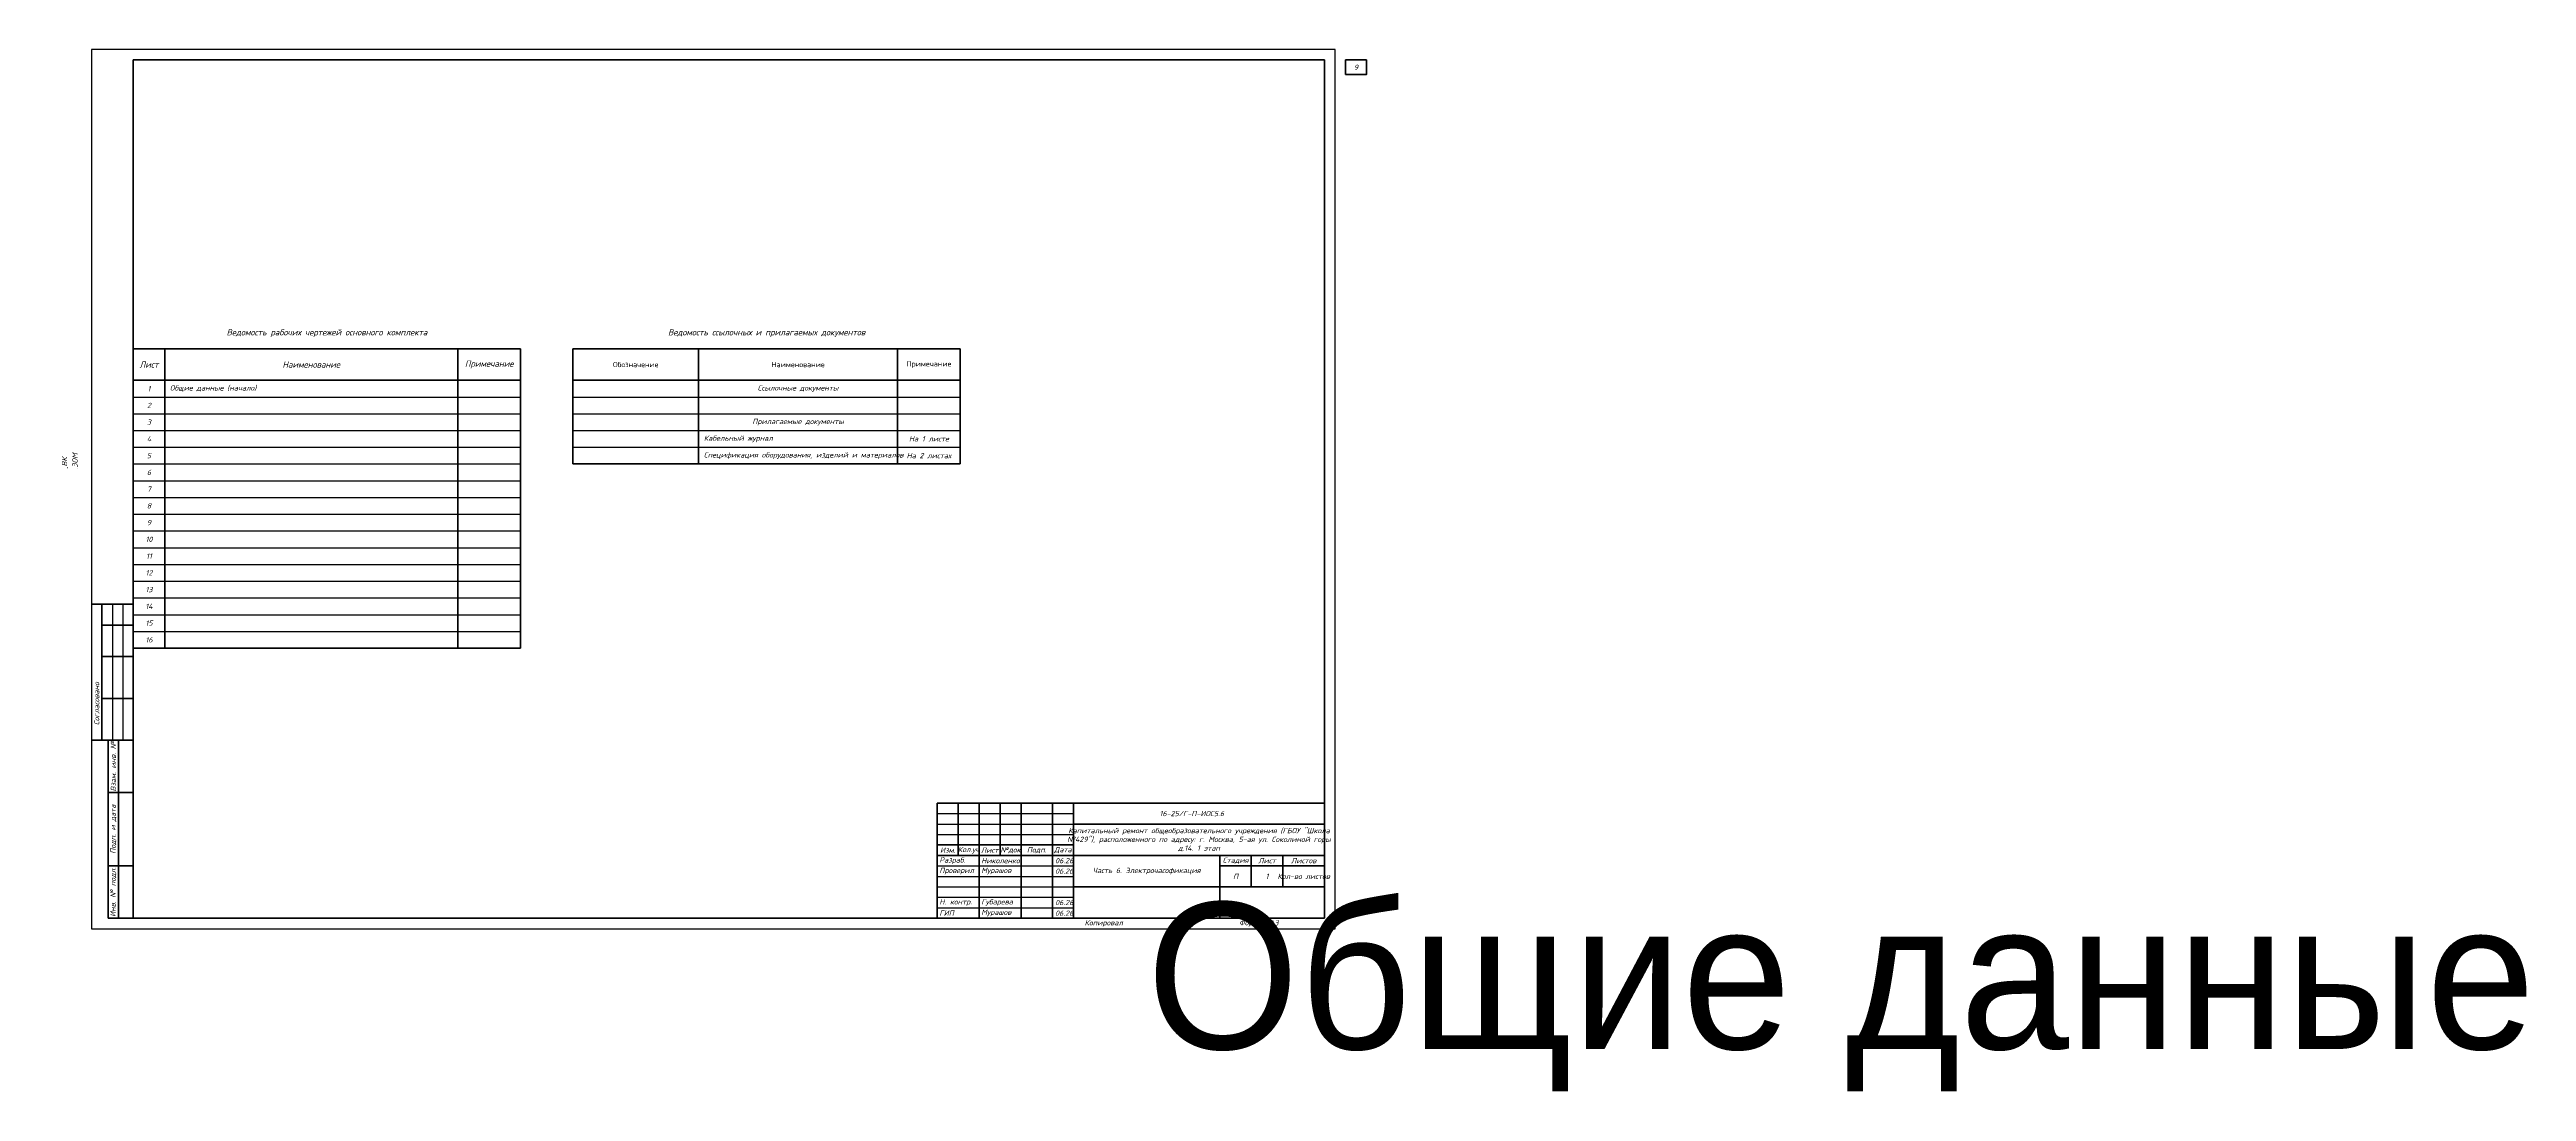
# Paper-space layout 'Общие данные' of a CAD drawing. Extents: x -20 to 1163, y -78 to 420.
import ezdxf
from ezdxf.enums import TextEntityAlignment as Align

# ---------------------------------------------------------------- set-up
doc = ezdxf.new("R2018")
doc.units = 0
doc.header["$LTSCALE"] = 100
doc.set_wipeout_variables(frame=1)
doc.styles.add('BDG_T_R', font='')
doc.styles.add('ISOCPEUR', font='isocpeui.ttf', dxfattribs={"height": 250})
doc.styles.get("Standard").update_dxf_attribs({"font": 'arial.ttf'})
doc.styles.get('BDG_T_R').set_extended_font_data('GOST Common')

# ---------------------------------------------------------------- blocks, each defined once
blk = doc.blocks.new('*U97')
at = {"linetype": 'Continuous', "lineweight": 25}
for p, q in [((594, 420), (0, 420)), ((0, 420), (0, 0)), ((594, 0), (594, 420)), ((10, 155), (10, 90)), ((15, 155), (15, 90)), ((404, 55), (469, 55)), ((404, 50), (469, 50)), ((404, 45), (469, 45)), ((404, 30), (469, 30)), ((404, 25), (469, 25)), ((404, 20), (469, 20)), ((404, 15), (469, 15)), ((0, 0), (594, 0)), ((404, 10), (469, 10))]:
    blk.add_line(p, q, dxfattribs=at)
at = {"linetype": 'Continuous', "lineweight": 60}
for p, q in [((589, 415), (20, 415)), ((20, 415), (20, 5)), ((589, 5), (589, 415)), ((20, 155), (0, 155)), ((5, 155), (5, 90)), ((20, 145), (5, 145)), ((20, 130), (5, 130)), ((20, 110), (5, 110)), ((20, 90), (0, 90)), ((8, 90), (8, 5)), ((13, 90), (13, 5)), ((8, 65), (20, 65)), ((404, 60), (589, 60)), ((404, 5), (404, 60)), ((414, 60), (414, 35)), ((424, 60), (424, 5)), ((434, 60), (434, 35)), ((444, 60), (444, 5)), ((459, 60), (459, 5)), ((469, 5), (469, 60)), ((589, 5), (589, 60)), ((469, 50), (589, 50)), ((404, 40), (469, 40)), ((8, 30), (20, 30)), ((404, 35), (589, 35)), ((539, 35), (539, 5)), ((539, 30), (589, 30)), ((554, 35), (554, 20)), ((569, 35), (569, 20)), ((469, 20), (589, 20)), ((8, 5), (20, 5)), ((20, 5), (589, 5))]:
    blk.add_line(p, q, dxfattribs=at)
at = {"linetype": 'Continuous', "lineweight": 40}
blk.add_line((539, 5), (539, 35), dxfattribs=at)
at = {"lineweight": 60}
blk.add_lwpolyline([(599, 408), (609, 408), (609, 415), (599, 415)], close=True, dxfattribs=at)
at = {"linetype": 'Continuous', "rotation": 90, "style": 'ISOCPEUR'}
for s, insert, char_height, width, attachment_point in [('20_Главный_специалист_ВК', (-12.5, 176), 2.5, 19, 4), ('01.26', (-12.5, 215), 2.5, 10, 5), ('21_Главный_специалист_ЭОМ', (-7.5, 176), 2.5, 19, 4), ('01.26', (-7.5, 215), 2.5, 10, 5), ('01.26', (-2.5, 215), 2.5, 10, 5), ('Согласовано', (-17.5, 172.5), 3, 35, 5), ('Гл. спец ВК', (-12.5, 156), 2.5, 19, 4), ('Гл. спец ЭОМ', (-7.5, 156), 2.5, 19, 4), ('18_Главный_специалист_ОВ', (-2.5, 111), 2.5, 19, 4), ('01.26', (-12.5, 150), 2.5, 10, 5), ('19_Главный_конструктор', (-7.5, 111), 2.5, 19, 4), ('01.26', (-7.5, 150), 2.5, 10, 5), ('01.26', (-2.5, 150), 2.5, 10, 5), ('17_ГАП', (-12.5, 111), 2.5, 19, 4), ('Гл. констр. ', (-7.5, 91), 2.5, 19, 4), ('Гл. спец ОВ', (-2.5, 91), 2.5, 19, 4), ('Согласовано', (2.5, 107.5), 2.5, 35, 5), ('ГАП', (-12.5, 91), 2.5, 19, 4), ('Взам. инв. №', (10.5, 77.5), 2.5, 25, 5), ('Подп. и дата', (10.5, 47.5), 2.5, 35, 5), ('Инв. № подл.', (10.5, 17.5), 2.5, 25, 5)]:
    blk.add_mtext(s, dxfattribs=dict(at, insert=insert, char_height=char_height, width=width, attachment_point=attachment_point))
at = {"linetype": 'Continuous', "char_height": 2.5, "style": 'ISOCPEUR'}
for s, insert, width, attachment_point in [('Капитальный ремонт общеобразовательного учреждения (ГБОУ "Школа №429"), расположенного по адресу: г. Москва, 5-ая ул. Соколиной горы д.14. 1 этап', (529, 42.5), 120, 5), ('16-25/Г-П-ИОС5.6', (541, 55), 110, 6), ('Разраб.', (405, 32.5), 19, 4), ('Проверил', (405, 27.5), 19, 4), ('Николенко', (425, 32.5), 19, 4), ('Мурашов', (425, 27.5), 19, 4), ('06.26', (460.3, 32.5), 10, 4), ('06.26', (460.3, 27.5), 10, 4), ('П', (546.5, 25), 15, 5), ('Н. контр.', (405, 12.5), 19, 4), ('Губарева', (425, 12.5), 19, 4), ('06.26', (460.3, 12.5), 10, 4), ('ГИП', (405, 7.5), 19, 4), ('Мурашов', (425, 7.5), 19, 4), ('06.26', (460.3, 7.4), 10, 4), ('Копировал', (483.5, 2.5), 25, 5), ('Формат', (554.5, 2.5), 16, 5)]:
    blk.add_mtext(s, dxfattribs=dict(at, insert=insert, width=width, attachment_point=attachment_point))
at = {"char_height": 2.5, "attachment_point": 5, "style": 'ISOCPEUR'}
for s, insert, width in [('Изм.', (409, 37.5), 10), ('Кол.уч', (419, 37.5), 10), ('Лист', (429, 37.5), 10), ('№док', (439, 37.5), 10), ('Подп.', (451.5, 37.5), 15), ('Дата', (464, 37.5), 10), ('Стадия', (546.5, 32.5), 15), ('Лист', (561.5, 32.5), 15), ('Листов', (579, 32.5), 20)]:
    blk.add_mtext(s, dxfattribs=dict(at, insert=insert, width=width))
at = {"linetype": 'Continuous', "insert": (504, 27.5), "char_height": 2.5, "width": 70, "attachment_point": 5, "line_spacing_factor": 0.8, "style": 'ISOCPEUR'}
blk.add_mtext('Часть 6. Электрочасофикация', dxfattribs=at)
at = {"style": 'ISOCPEUR'}
for tag, p in [('Сквозная_нумерация', (604, 411.5)), ('Форма3_номер_листа', (561.5, 25)), ('Форма3_количество_листов', (579, 25))]:
    blk.add_attdef(tag, text='', height=2.5, dxfattribs=at).set_placement(p, align=Align.MIDDLE_CENTER)
blk.add_attdef('Форма3_дополнительный_шифр', text='', height=2.5, dxfattribs=at).set_placement((540.7, 55), align=Align.MIDDLE_LEFT)
at = {"lineweight": 30, "flags": 104}
blk.add_attdef('Форма3_наименование_чертежа', text='', height=2.5, dxfattribs=at).set_placement((504, 12.5), align=Align.MIDDLE_CENTER)
at = {"style": 'ISOCPEUR', "flags": 8}
blk.add_attdef('Формат', (562.5, 1.5), '', height=2.5, dxfattribs=at)
blk.add_wipeout([(-20, 220), (-0.5, 220), (-0.5, 90), (-20, 90)])
blk = doc.blocks.new('*T56')
at = {"color": 0, "linetype": 'ByBlock', "lineweight": 70, "transparency": 16777216}
for p, q in [((0, 0), (185, 0)), ((0, 0), (0, -55)), ((60, 0), (60, -55)), ((155, 0), (155, -55)), ((185, 0), (185, -55)), ((0, -15), (185, -15)), ((0, -55), (185, -55))]:
    blk.add_line(p, q, dxfattribs=at)
at = {"color": 0, "linetype": 'ByBlock', "lineweight": 25, "transparency": 16777216}
for p, q in [((0, -23), (185, -23)), ((0, -31), (185, -31)), ((0, -39), (185, -39)), ((0, -47), (185, -47))]:
    blk.add_line(p, q, dxfattribs=at)
at = {"transparency": 16777216, "char_height": 2.5}
for s, insert, width, attachment_point, style in [('{\\fISOCPEUR|b0|i0|c204|p34;Обозначение}', (30, -7.5), 55, 5, 'BDG_T_R'), ('{\\fISOCPEUR|b0|i0|c204|p34;Наименование}', (107.5, -7.5), 90, 5, 'BDG_T_R'), ('{\\fISOCPEUR|b0|i0|c204|p34;Примечание}', (170, -7.5), 25, 5, 'BDG_T_R'), ('Ссылочные документы', (107.5, -19), 90, 5, 'ISOCPEUR'), ('Прилагаемые документы', (107.5, -35), 90, 5, 'ISOCPEUR'), ('Кабельный журнал', (62.5, -43), 90, 4, 'ISOCPEUR'), ('На 1 листе', (170, -43), 25, 5, 'ISOCPEUR'), ('Спецификация оборудования, изделий и материалов', (62.5, -51), 90, 4, 'ISOCPEUR'), ('На 2 листах', (170, -51), 25, 5, 'ISOCPEUR')]:
    blk.add_mtext(s, dxfattribs=dict(at, insert=insert, width=width, attachment_point=attachment_point, style=style))
blk = doc.blocks.new('*T57')
at = {"color": 0, "linetype": 'ByBlock', "lineweight": 70, "transparency": 16777216}
for p, q in [((0, 0), (185, 0)), ((0, 0), (0, -143)), ((15, 0), (15, -143)), ((155, 0), (155, -143)), ((185, 0), (185, -143)), ((0, -15), (185, -15)), ((0, -143), (185, -143))]:
    blk.add_line(p, q, dxfattribs=at)
at = {"color": 0, "linetype": 'ByBlock', "lineweight": 25, "transparency": 16777216}
for p, q in [((0, -23), (185, -23)), ((0, -31), (185, -31)), ((0, -39), (185, -39)), ((0, -47), (185, -47)), ((0, -55), (185, -55)), ((0, -63), (185, -63)), ((0, -71), (185, -71)), ((0, -79), (185, -79)), ((0, -87), (185, -87)), ((0, -95), (185, -95)), ((0, -103), (185, -103)), ((0, -111), (185, -111)), ((0, -119), (185, -119)), ((0, -127), (185, -127)), ((0, -135), (185, -135))]:
    blk.add_line(p, q, dxfattribs=at)
at = {"transparency": 16777216, "style": 'ISOCPEUR'}
for s, insert, char_height, width, attachment_point in [('Лист', (7.5, -7.5), 3, 10, 5), ('Наименование', (85, -7.5), 3, 135, 5), ('Примечание', (170, -7.5), 3, 25, 5), ('1', (7.5, -19), 2.5, 10, 5), ('Общие данные (начало)', (17.5, -19), 2.5, 135, 4), ('2', (7.5, -27), 2.5, 10, 5), ('3', (7.5, -35), 2.5, 10, 5), ('4', (7.5, -43), 2.5, 10, 5), ('5', (7.5, -51), 2.5, 10, 5), ('6', (7.5, -59), 2.5, 10, 5), ('7', (7.5, -67), 2.5, 10, 5), ('8', (7.5, -75), 2.5, 10, 5), ('9', (7.5, -83), 2.5, 10, 5), ('10', (7.5, -91), 2.5, 10, 5), ('12', (7.5, -107), 2.5, 10, 5), ('11', (7.5, -99), 2.5, 10, 5), ('13', (7.5, -115), 2.5, 10, 5), ('14', (7.5, -123), 2.5, 10, 5), ('15', (7.5, -131), 2.5, 10, 5), ('16', (7.5, -139), 2.5, 10, 5)]:
    blk.add_mtext(s, dxfattribs=dict(at, insert=insert, char_height=char_height, width=width, attachment_point=attachment_point))

psp = doc.layouts.new('Общие данные')

# ---------------------------------------------------------------- block references
ref = psp.add_blockref('*U97', (0, 0))
ref.add_attrib('Формат', 'А3', (562.5, 1.5), dxfattribs={"height": 2.5, "style": 'ISOCPEUR'})
ref.add_attrib('Форма3_номер_листа', '1', dxfattribs={"height": 2.5, "style": 'ISOCPEUR'}).set_placement((561.5, 25), align=Align.MIDDLE_CENTER)
lines = psp.add_mtext('Общие данные', dxfattribs={"insert": (504, 12.5), "char_height": 70, "attachment_point": 1})
ref.add_attrib('Форма3_наименование_чертежа', '', (504, 12.5), dxfattribs={"flags": 104}).embed_mtext(lines)
ref.add_attrib('Сквозная_нумерация', '9', dxfattribs={"height": 2.5, "style": 'ISOCPEUR'}).set_placement((604, 411.5), align=Align.MIDDLE_CENTER)
ref.add_attrib('Форма3_количество_листов', 'Кол-во листов', dxfattribs={"height": 2.5, "style": 'ISOCPEUR'}).set_placement((579, 25), align=Align.MIDDLE_CENTER)

# ---------------------------------------------------------------- next in the draw order: block references
for name, p in [('*T57', (20, 277)), ('*T56', (230, 277))]:
    psp.add_blockref(name, p)

# ---------------------------------------------------------------- next in the draw order: texts
at = {"insert": (112.5, 284.5), "char_height": 3, "width": 184.8, "attachment_point": 5, "style": 'ISOCPEUR'}
psp.add_mtext('Ведомость рабочих чертежей основного комплекта', dxfattribs=at)
at = {"lineweight": 15, "insert": (322.5, 284.5), "char_height": 3, "width": 185, "attachment_point": 5, "style": 'ISOCPEUR'}
psp.add_mtext('Ведомость ссылочных и прилагаемых документов', dxfattribs=at)

doc.saveas('drawing.dxf')
